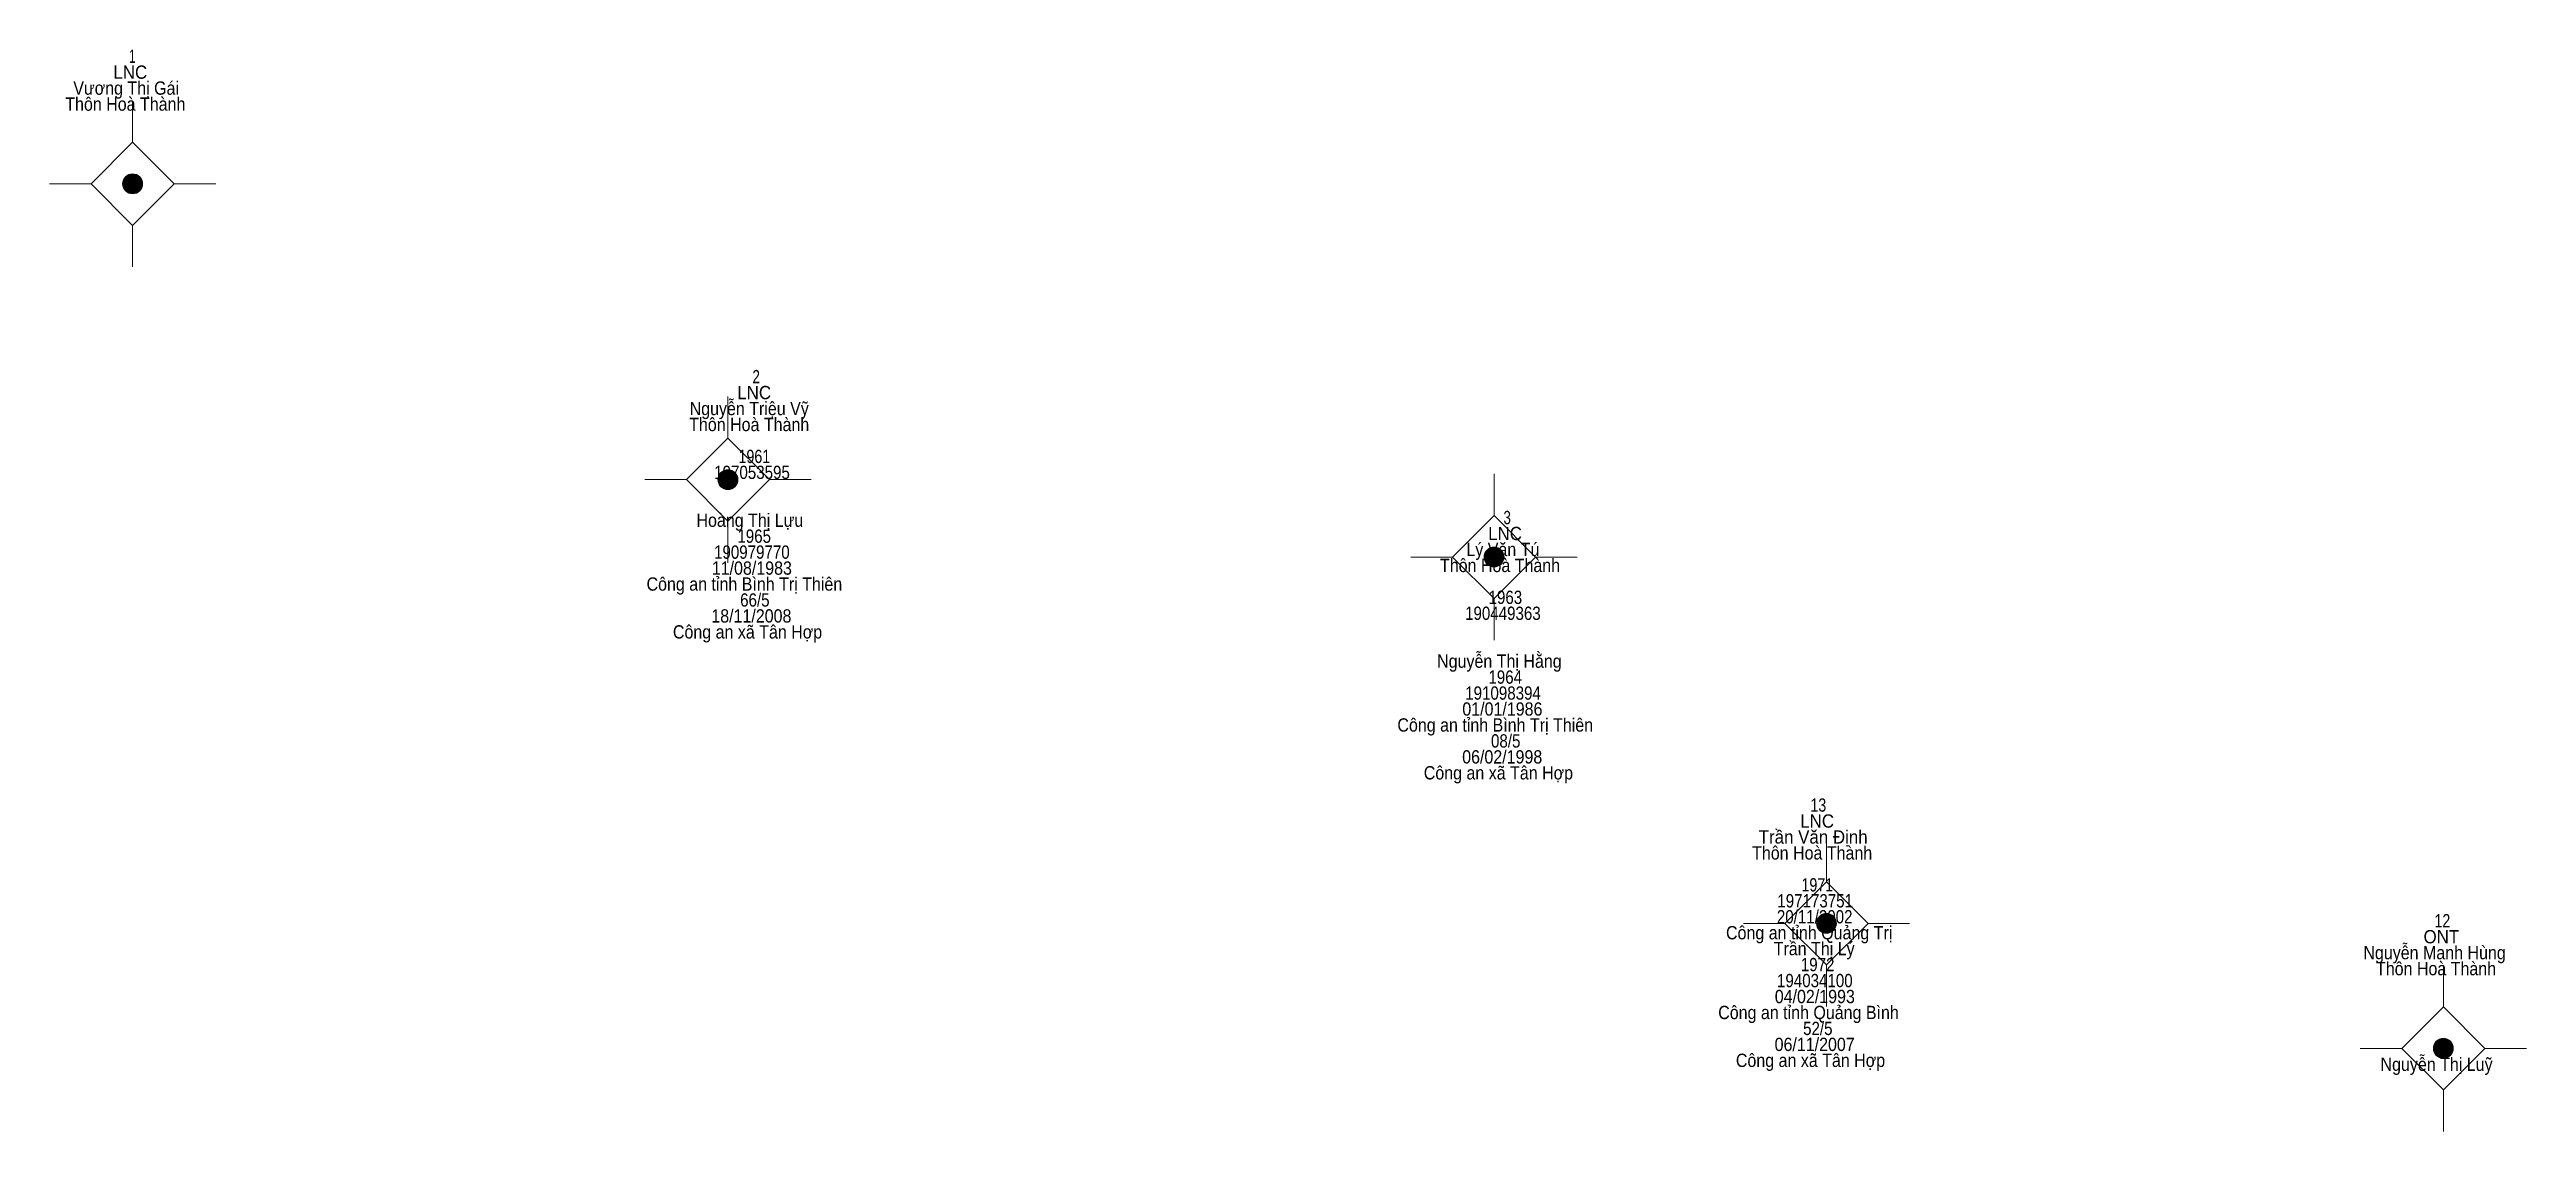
# Model space of a CAD drawing. Header units: metres. Extents: x 548344 to 551009, y 1840956 to 1844853.
# Drawn here: x 550005.2 to 550079.8, y 1841960.9 to 1841993.5 of the extents above; entities that cross this region are included whole.
import ezdxf
from ezdxf.enums import TextEntityAlignment as Align

# ---------------------------------------------------------------- set-up
doc = ezdxf.new("R2010")
doc.units = ezdxf.units.M
doc.header["$LTSCALE"] = 0.16
doc.layers.add('11', color=7, linetype='Continuous', lineweight=13)
doc.layers.add('15', color=7, linetype='Continuous')

msp = doc.modelspace()

# ---------------------------------------------------------------- texts
at = {"layer": '15'}
for s, width, p in [('LNC', 0.95, (550007.67, 1841992.6)), ('1', 0.65, (550007.73, 1841993.08)), ('Thôn Hoà Thành', 0.9, (550007.52, 1841991.64)), ('Vương Thị Gái', 0.9, (550007.545, 1841992.12)), ('LNC', 0.95, (550026.44, 1841982.96)), ('2', 0.75, (550026.5, 1841983.44)), ('Thôn Hoà Thành', 0.9, (550026.29, 1841982)), ('Nguyễn Triệu Vỹ', 0.9, (550026.29, 1841982.48)), ('197053595', 0.85, (550026.375, 1841980.56)), ('1961', 0.8, (550026.445, 1841981.04)), ('Hoàng Thị Lựu', 0.9, (550026.31, 1841979.12)), ('3', 0.75, (550049.095, 1841979.2)), ('1965', 0.85, (550026.44, 1841978.64)), ('Lý Văn Tú', 0.9, (550048.965, 1841978.24)), ('LNC', 0.95, (550049.03, 1841978.72)), ('11/08/1983', 0.9, (550026.37, 1841977.68)), ('190979770', 0.85, (550026.37, 1841978.16)), ('Thôn Hoà Thành', 0.9, (550048.88, 1841977.76)), ('Công an tỉnh Bình Trị Thiên', 0.9, (550026.145, 1841977.2)), ('1963', 0.85, (550049.04, 1841976.8)), ('18/11/2008', 0.9, (550026.355, 1841976.24)), ('66/5', 0.85, (550026.46, 1841976.72)), ('190449363', 0.85, (550048.965, 1841976.32)), ('Công an xã Tân Hợp', 0.9, (550026.24, 1841975.76)), ('Nguyễn Thị Hằng', 0.9, (550048.86, 1841974.88)), ('191098394', 0.85, (550048.97, 1841973.92)), ('1964', 0.85, (550049.035, 1841974.4)), ('01/01/1986', 0.9, (550048.95, 1841973.44)), ('Công an tỉnh Bình Trị Thiên', 0.9, (550048.735, 1841972.96)), ('08/5', 0.85, (550049.05, 1841972.48)), ('06/02/1998', 0.9, (550048.945, 1841972)), ('Công an xã Tân Hợp', 0.9, (550048.83, 1841971.52)), ('LNC', 0.95, (550058.42, 1841970.07)), ('13', 0.8, (550058.455, 1841970.55)), ('Trần Văn Định', 0.95, (550058.3, 1841969.59)), ('Thôn Hoà Thành', 0.9, (550058.27, 1841969.11)), ('1971', 0.8, (550058.425, 1841968.15)), ('20/11/2002', 0.85, (550058.345, 1841967.19)), ('197173751', 0.85, (550058.36, 1841967.67)), ('12', 0.8, (550077.23, 1841967.07)), ('Công an tỉnh Quảng Trị', 0.9, (550058.18, 1841966.71)), ('ONT', 0.95, (550077.2, 1841966.59)), ('Trần Thị Lý', 0.9, (550058.33, 1841966.23)), ('1972', 0.85, (550058.435, 1841965.75)), ('Nguyễn Mạnh Hùng', 0.9, (550076.995, 1841966.11)), ('Thôn Hoà Thành', 0.9, (550077.04, 1841965.63)), ('194034100', 0.85, (550058.35, 1841965.27)), ('Công an tỉnh Quảng Bình', 0.9, (550058.16, 1841964.31)), ('04/02/1993', 0.9, (550058.35, 1841964.79)), ('06/11/2007', 0.9, (550058.345, 1841963.35)), ('52/5', 0.85, (550058.44, 1841963.83)), ('Công an xã Tân Hợp', 0.9, (550058.22, 1841962.87)), ('Nguyễn Thị Luỹ', 0.9, (550077.055, 1841962.75))]:
    msp.add_text(s, height=0.4, dxfattribs=dict(at, width=width)).set_placement(p, align=Align.CENTER)

# ---------------------------------------------------------------- hatches: boundary and pattern name
at = {"layer": '11'}
for points in [[(550008.0395, 1841989.44, 1), (550007.4395, 1841989.44, 1)], [(550025.9495, 1841980.54, 1), (550025.3495, 1841980.54, 1)], [(550048.9995, 1841978.21, 1), (550048.3995, 1841978.21, 1)], [(550058.9995, 1841967.19, 1), (550058.3995, 1841967.19, 1)], [(550077.5595, 1841963.43, 1), (550076.9595, 1841963.43, 1)]]:
    msp.add_hatch(color=256, dxfattribs=at).paths.add_polyline_path(points)

# ---------------------------------------------------------------- linework, layer by layer
for p, q in [((550007.74, 1841991.94), (550007.74, 1841990.69)), ((550006.49, 1841989.44), (550005.24, 1841989.44)), ((550010.24, 1841989.44), (550008.99, 1841989.44)), ((550007.74, 1841988.19), (550007.74, 1841986.94)), ((550025.65, 1841983.04), (550025.65, 1841981.79)), ((550024.4, 1841980.54), (550023.15, 1841980.54)), ((550028.15, 1841980.54), (550026.9, 1841980.54)), ((550048.7, 1841980.71), (550048.7, 1841979.46)), ((550025.65, 1841979.29), (550025.65, 1841978.04)), ((550047.45, 1841978.21), (550046.2, 1841978.21)), ((550051.2, 1841978.21), (550049.95, 1841978.21)), ((550048.7, 1841976.96), (550048.7, 1841975.71)), ((550058.7, 1841969.69), (550058.7, 1841968.44)), ((550057.45, 1841967.19), (550056.2, 1841967.19)), ((550061.2, 1841967.19), (550059.95, 1841967.19)), ((550058.7, 1841965.94), (550058.7, 1841964.69)), ((550077.26, 1841965.93), (550077.26, 1841964.68)), ((550076.01, 1841963.43), (550074.76, 1841963.43)), ((550079.76, 1841963.43), (550078.51, 1841963.43)), ((550077.26, 1841962.18), (550077.26, 1841960.93))]:
    msp.add_line(p, q, dxfattribs=at)
for points in [[(550007.74, 1841990.69), (550006.49, 1841989.44), (550007.74, 1841988.19), (550008.99, 1841989.44)], [(550025.65, 1841981.79), (550024.4, 1841980.54), (550025.65, 1841979.29), (550026.9, 1841980.54)], [(550048.7, 1841979.46), (550047.45, 1841978.21), (550048.7, 1841976.96), (550049.95, 1841978.21)], [(550058.7, 1841968.44), (550057.45, 1841967.19), (550058.7, 1841965.94), (550059.95, 1841967.19)], [(550077.26, 1841964.68), (550076.01, 1841963.43), (550077.26, 1841962.18), (550078.51, 1841963.43)]]:
    msp.add_lwpolyline(points, close=True, dxfattribs=at)
for centre in [(550007.7395, 1841989.44), (550025.6495, 1841980.54), (550048.6995, 1841978.21), (550058.6995, 1841967.19), (550077.2595, 1841963.43)]:
    msp.add_circle(centre, 0.3, dxfattribs=at)

msp.set_redraw_order([(e.dxf.handle, doc.entitydb.next_handle()) for e in msp.query("TEXT MTEXT ATTDEF DIMENSION ARC_DIMENSION")])  # texts and dimensions are drawn at this point

doc.saveas('drawing.dxf')
